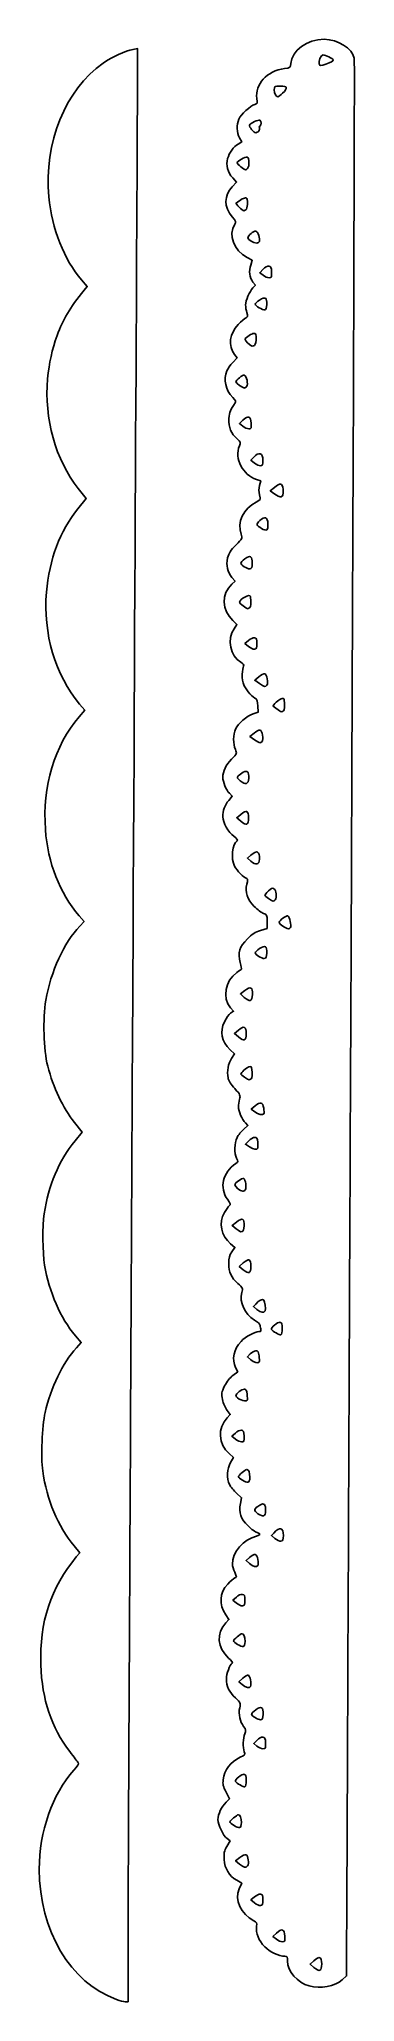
# Model space of a CAD drawing. Header units: centimetres. Extents: x -3.6 to 3.4, y -21.8 to 21.5.
import ezdxf

# ---------------------------------------------------------------- set-up
doc = ezdxf.new("R2010")
doc.units = ezdxf.units.CM
doc.header["$MEASUREMENT"] = 0
doc.layers.add('Layer 1', color=7, linetype='Continuous')

msp = doc.modelspace()

# ---------------------------------------------------------------- linework, layer by layer
at = {"layer": 'Layer 1'}
for points, knots in [([(-1.88482, -21.74497), (-2.90704, -21.37527), (-3.59091, -20.22345), (-3.59112, -18.87107), (-3.59112, -18.87107), (-3.59125, -18.04057), (-3.30233, -17.21105), (-2.82993, -16.68563), (-2.82993, -16.68563), (-2.74548, -16.5917), (-2.71612, -16.5407), (-2.73329, -16.51777), (-2.73329, -16.51777), (-2.74685, -16.49966), (-2.82971, -16.39028), (-2.91742, -16.2747), (-2.91742, -16.2747), (-3.32785, -15.73389), (-3.52971, -15.12954), (-3.55698, -14.35993), (-3.55698, -14.35993), (-3.59014, -13.42394), (-3.33647, -12.65219), (-2.77409, -11.9781), (-2.77409, -11.9781), (-2.77409, -11.9781), (-2.69636, -11.88492), (-2.69636, -11.88492), (-2.69636, -11.88492), (-2.69636, -11.88492), (-2.82054, -11.73429), (-2.82054, -11.73429), (-2.82054, -11.73429), (-3.18307, -11.29459), (-3.421, -10.72597), (-3.51372, -10.07775), (-3.51372, -10.07775), (-3.55766, -9.77048), (-3.53119, -9.09704), (-3.46311, -8.79045), (-3.46311, -8.79045), (-3.34224, -8.2461), (-3.07381, -7.69308), (-2.77101, -7.36458), (-2.77101, -7.36458), (-2.77101, -7.36458), (-2.664, -7.24849), (-2.664, -7.24849), (-2.664, -7.24849), (-2.664, -7.24849), (-2.79477, -7.09525), (-2.79477, -7.09525), (-2.79477, -7.09525), (-3.12527, -6.70794), (-3.37593, -6.1317), (-3.47299, -5.53607), (-3.47299, -5.53607), (-3.51863, -5.25604), (-3.524, -4.67355), (-3.48344, -4.40343), (-3.48344, -4.40343), (-3.38981, -3.77993), (-3.16001, -3.23791), (-2.80032, -2.79218), (-2.80032, -2.79218), (-2.80032, -2.79218), (-2.64692, -2.6021), (-2.64692, -2.6021), (-2.64692, -2.6021), (-2.64692, -2.6021), (-2.81566, -2.38898), (-2.81566, -2.38898), (-2.81566, -2.38898), (-3.0724, -2.06471), (-3.28151, -1.62216), (-3.40393, -1.14399), (-3.40393, -1.14399), (-3.49777, -0.77746), (-3.51674, -0.1102), (-3.44534, 0.31262), (-3.44534, 0.31262), (-3.34017, 0.93543), (-3.04328, 1.58311), (-2.69737, 1.94435), (-2.69737, 1.94435), (-2.69737, 1.94435), (-2.60301, 2.04289), (-2.60301, 2.04289), (-2.60301, 2.04289), (-2.60301, 2.04289), (-2.70916, 2.16924), (-2.70916, 2.16924), (-2.70916, 2.16924), (-3.14982, 2.69374), (-3.40034, 3.33364), (-3.45538, 4.0753), (-3.45538, 4.0753), (-3.52634, 5.03144), (-3.25863, 5.9265), (-2.71051, 6.56571), (-2.71051, 6.56571), (-2.71051, 6.56571), (-2.58822, 6.70833), (-2.58822, 6.70833), (-2.58822, 6.70833), (-2.58822, 6.70833), (-2.70189, 6.84353), (-2.70189, 6.84353), (-2.70189, 6.84353), (-3.23528, 7.4779), (-3.51129, 8.4109), (-3.43219, 9.31221), (-3.43219, 9.31221), (-3.36782, 10.04576), (-3.13663, 10.66272), (-2.74304, 11.15134), (-2.74304, 11.15134), (-2.74304, 11.15134), (-2.5575, 11.38166), (-2.5575, 11.38166), (-2.5575, 11.38166), (-2.5575, 11.38166), (-2.73126, 11.60113), (-2.73126, 11.60113), (-2.73126, 11.60113), (-3.23122, 12.23261), (-3.48744, 13.15147), (-3.40682, 14.02384), (-3.40682, 14.02384), (-3.37371, 14.38205), (-3.31124, 14.66682), (-3.19722, 14.97925), (-3.19722, 14.97925), (-3.06506, 15.34137), (-2.9216, 15.58167), (-2.60022, 15.9792), (-2.60022, 15.9792), (-2.60022, 15.9792), (-2.5323, 16.06322), (-2.5323, 16.06322), (-2.5323, 16.06322), (-2.5323, 16.06322), (-2.65835, 16.20733), (-2.65835, 16.20733), (-2.65835, 16.20733), (-3.04095, 16.64473), (-3.3137, 17.33588), (-3.38064, 18.03762), (-3.38064, 18.03762), (-3.4942, 19.22818), (-3.01729, 20.40194), (-2.18092, 20.99032), (-2.18092, 20.99032), (-1.9921, 21.12316), (-1.68945, 21.26216), (-1.52102, 21.29339), (-1.52102, 21.29339), (-1.52102, 21.29339), (-1.4218, 21.3118), (-1.4218, 21.3118), (-1.4218, 21.3118), (-1.4218, 21.3118), (-1.42198, 20.99797), (-1.42198, 20.99797), (-1.42198, 20.99797), (-1.42208, 20.82536), (-1.46962, 11.69492), (-1.52762, 0.70809), (-1.52762, 0.70809), (-1.58562, -10.27873), (-1.63316, -19.83647), (-1.63327, -20.53133), (-1.63327, -20.53133), (-1.63327, -20.53133), (-1.63347, -21.79472), (-1.63347, -21.79472), (-1.63347, -21.79472), (-1.63347, -21.79472), (-1.693, -21.79376), (-1.693, -21.79376), (-1.693, -21.79376), (-1.72574, -21.79324), (-1.81206, -21.77128), (-1.88482, -21.74497)], [0, 0, 0, 0, 0.0212766, 0.0212766, 0.0212766, 0.0212766, 0.04255319, 0.04255319, 0.04255319, 0.04255319, 0.06382979, 0.06382979, 0.06382979, 0.06382979, 0.08510638, 0.08510638, 0.08510638, 0.08510638, 0.10638298, 0.10638298, 0.10638298, 0.10638298, 0.12765957, 0.12765957, 0.12765957, 0.12765957, 0.14893617, 0.14893617, 0.14893617, 0.14893617, 0.17021277, 0.17021277, 0.17021277, 0.17021277, 0.19148936, 0.19148936, 0.19148936, 0.19148936, 0.21276596, 0.21276596, 0.21276596, 0.21276596, 0.23404255, 0.23404255, 0.23404255, 0.23404255, 0.25531915, 0.25531915, 0.25531915, 0.25531915, 0.27659574, 0.27659574, 0.27659574, 0.27659574, 0.29787234, 0.29787234, 0.29787234, 0.29787234, 0.31914894, 0.31914894, 0.31914894, 0.31914894, 0.34042553, 0.34042553, 0.34042553, 0.34042553, 0.36170213, 0.36170213, 0.36170213, 0.36170213, 0.38297872, 0.38297872, 0.38297872, 0.38297872, 0.40425532, 0.40425532, 0.40425532, 0.40425532, 0.42553191, 0.42553191, 0.42553191, 0.42553191, 0.44680851, 0.44680851, 0.44680851, 0.44680851, 0.46808511, 0.46808511, 0.46808511, 0.46808511, 0.4893617, 0.4893617, 0.4893617, 0.4893617, 0.5106383, 0.5106383, 0.5106383, 0.5106383, 0.53191489, 0.53191489, 0.53191489, 0.53191489, 0.55319149, 0.55319149, 0.55319149, 0.55319149, 0.57446809, 0.57446809, 0.57446809, 0.57446809, 0.59574468, 0.59574468, 0.59574468, 0.59574468, 0.61702128, 0.61702128, 0.61702128, 0.61702128, 0.63829787, 0.63829787, 0.63829787, 0.63829787, 0.65957447, 0.65957447, 0.65957447, 0.65957447, 0.68085106, 0.68085106, 0.68085106, 0.68085106, 0.70212766, 0.70212766, 0.70212766, 0.70212766, 0.72340426, 0.72340426, 0.72340426, 0.72340426, 0.74468085, 0.74468085, 0.74468085, 0.74468085, 0.76595745, 0.76595745, 0.76595745, 0.76595745, 0.78723404, 0.78723404, 0.78723404, 0.78723404, 0.80851064, 0.80851064, 0.80851064, 0.80851064, 0.82978723, 0.82978723, 0.82978723, 0.82978723, 0.85106383, 0.85106383, 0.85106383, 0.85106383, 0.87234043, 0.87234043, 0.87234043, 0.87234043, 0.89361702, 0.89361702, 0.89361702, 0.89361702, 0.91489362, 0.91489362, 0.91489362, 0.91489362, 0.93617021, 0.93617021, 0.93617021, 0.93617021, 0.95744681, 0.95744681, 0.95744681, 0.95744681, 1, 1, 1, 1]), ([(2.3649, -21.44672), (2.09919, -21.3703), (1.88549, -21.1249), (1.88549, -20.89619), (1.88549, -20.89619), (1.88549, -20.802), (1.87819, -20.7893), (1.82406, -20.7893), (1.82406, -20.7893), (1.6913, -20.7893), (1.50221, -20.69959), (1.38236, -20.57974), (1.38236, -20.57974), (1.25087, -20.44825), (1.1818, -20.27373), (1.2033, -20.12729), (1.2033, -20.12729), (1.21335, -20.05884), (1.20349, -20.0392), (1.14348, -20.00817), (1.14348, -20.00817), (0.85265, -19.85778), (0.71227, -19.54796), (0.82228, -19.29927), (0.82228, -19.29927), (0.82228, -19.29927), (0.87594, -19.17795), (0.87594, -19.17795), (0.87594, -19.17795), (0.87594, -19.17795), (0.7637, -19.11217), (0.7637, -19.11217), (0.7637, -19.11217), (0.59223, -19.01168), (0.50082, -18.86101), (0.48786, -18.65748), (0.48786, -18.65748), (0.47856, -18.51142), (0.48654, -18.47315), (0.54821, -18.36792), (0.54821, -18.36792), (0.54821, -18.36792), (0.61927, -18.24666), (0.61927, -18.24666), (0.61927, -18.24666), (0.61927, -18.24666), (0.55355, -18.19497), (0.55355, -18.19497), (0.55355, -18.19497), (0.46386, -18.12442), (0.35078, -17.88909), (0.35149, -17.77447), (0.35149, -17.77447), (0.35223, -17.6541), (0.42798, -17.49021), (0.52866, -17.39117), (0.52866, -17.39117), (0.52866, -17.39117), (0.60756, -17.31355), (0.60756, -17.31355), (0.60756, -17.31355), (0.60756, -17.31355), (0.52962, -17.16627), (0.52962, -17.16627), (0.52962, -17.16627), (0.46475, -17.04369), (0.45408, -16.99815), (0.46602, -16.89474), (0.46602, -16.89474), (0.49129, -16.67584), (0.62371, -16.50185), (0.84372, -16.39843), (0.84372, -16.39843), (0.95011, -16.34842), (0.95641, -16.33976), (0.93239, -16.27658), (0.93239, -16.27658), (0.89652, -16.18222), (0.90213, -15.9764), (0.94316, -15.88128), (0.94316, -15.88128), (0.97395, -15.80993), (0.9713, -15.79383), (0.91701, -15.722), (0.91701, -15.722), (0.83553, -15.6142), (0.80021, -15.44546), (0.83071, -15.3097), (0.83071, -15.3097), (0.85458, -15.20346), (0.85257, -15.19878), (0.73635, -15.09055), (0.73635, -15.09055), (0.59835, -14.96204), (0.53588, -14.83097), (0.5367, -14.67166), (0.5367, -14.67166), (0.53728, -14.55818), (0.61164, -14.35532), (0.66467, -14.32255), (0.66467, -14.32255), (0.68142, -14.3122), (0.64947, -14.26586), (0.58613, -14.20864), (0.58613, -14.20864), (0.33344, -13.98034), (0.30872, -13.6575), (0.52653, -13.43009), (0.52653, -13.43009), (0.52653, -13.43009), (0.59352, -13.36016), (0.59352, -13.36016), (0.59352, -13.36016), (0.59352, -13.36016), (0.52268, -13.25311), (0.52268, -13.25311), (0.52268, -13.25311), (0.36897, -13.02084), (0.38442, -12.78267), (0.5666, -12.57569), (0.5666, -12.57569), (0.62363, -12.5109), (0.69286, -12.45073), (0.72043, -12.44198), (0.72043, -12.44198), (0.76962, -12.42637), (0.76961, -12.42394), (0.72007, -12.31482), (0.72007, -12.31482), (0.6923, -12.25363), (0.66937, -12.17381), (0.66914, -12.13743), (0.66914, -12.13743), (0.66742, -11.87498), (0.91539, -11.58832), (1.20419, -11.51891), (1.20419, -11.51891), (1.29423, -11.49727), (1.29805, -11.46054), (1.21248, -11.43907), (1.21248, -11.43907), (1.17702, -11.43017), (1.08863, -11.36505), (1.01605, -11.29435), (1.01605, -11.29435), (0.8543, -11.1368), (0.80721, -10.9996), (0.84696, -10.8017), (0.84696, -10.8017), (0.84696, -10.8017), (0.87344, -10.66983), (0.87344, -10.66983), (0.87344, -10.66983), (0.87344, -10.66983), (0.76104, -10.57088), (0.76104, -10.57088), (0.76104, -10.57088), (0.69922, -10.51647), (0.62927, -10.43113), (0.60561, -10.38126), (0.60561, -10.38126), (0.5403, -10.24364), (0.55024, -10.03022), (0.62832, -9.89364), (0.62832, -9.89364), (0.62832, -9.89364), (0.69343, -9.77976), (0.69343, -9.77976), (0.69343, -9.77976), (0.69343, -9.77976), (0.59739, -9.69543), (0.59739, -9.69543), (0.59739, -9.69543), (0.35678, -9.48418), (0.3383, -9.13709), (0.55531, -8.90499), (0.55531, -8.90499), (0.55531, -8.90499), (0.62138, -8.83432), (0.62138, -8.83432), (0.62138, -8.83432), (0.62138, -8.83432), (0.55155, -8.74278), (0.55155, -8.74278), (0.55155, -8.74278), (0.51315, -8.69243), (0.46799, -8.58573), (0.45119, -8.50567), (0.45119, -8.50567), (0.42217, -8.36729), (0.42449, -8.35243), (0.49823, -8.20486), (0.49823, -8.20486), (0.54598, -8.1093), (0.61649, -8.0191), (0.68164, -7.97024), (0.68164, -7.97024), (0.68164, -7.97024), (0.78747, -7.89086), (0.78747, -7.89086), (0.78747, -7.89086), (0.78747, -7.89086), (0.74121, -7.79826), (0.74121, -7.79826), (0.74121, -7.79826), (0.65142, -7.61853), (0.699, -7.39011), (0.86157, -7.22043), (0.86157, -7.22043), (0.95737, -7.12044), (1.16737, -7.00451), (1.2527, -7.00451), (1.2527, -7.00451), (1.29877, -7.00451), (1.30655, -6.9932), (1.29362, -6.94498), (1.29362, -6.94498), (1.28485, -6.91224), (1.27751, -6.87229), (1.27731, -6.85621), (1.27731, -6.85621), (1.27711, -6.84013), (1.22259, -6.79262), (1.15616, -6.75063), (1.15616, -6.75063), (0.93606, -6.6115), (0.8185, -6.3554), (0.87717, -6.1429), (0.87717, -6.1429), (0.90387, -6.04621), (0.90167, -6.04117), (0.78983, -5.94272), (0.78983, -5.94272), (0.64056, -5.81133), (0.58903, -5.69842), (0.58903, -5.50269), (0.58903, -5.50269), (0.58903, -5.37712), (0.60283, -5.32468), (0.65683, -5.24512), (0.65683, -5.24512), (0.65683, -5.24512), (0.72463, -5.14521), (0.72463, -5.14521), (0.72463, -5.14521), (0.72463, -5.14521), (0.6296, -5.06688), (0.6296, -5.06688), (0.6296, -5.06688), (0.42033, -4.89438), (0.36186, -4.59915), (0.49274, -4.37582), (0.49274, -4.37582), (0.52947, -4.31314), (0.57727, -4.24713), (0.59895, -4.22913), (0.59895, -4.22913), (0.63321, -4.2007), (0.62796, -4.18162), (0.55888, -4.08362), (0.55888, -4.08362), (0.37827, -3.82739), (0.45613, -3.4918), (0.74159, -3.29617), (0.74159, -3.29617), (0.79816, -3.2574), (0.79929, -3.25077), (0.76159, -3.1785), (0.76159, -3.1785), (0.70491, -3.06982), (0.71041, -2.84338), (0.77268, -2.72132), (0.77268, -2.72132), (0.80093, -2.66595), (0.86661, -2.58327), (0.91863, -2.53759), (0.91863, -2.53759), (0.91863, -2.53759), (1.01323, -2.45454), (1.01323, -2.45454), (1.01323, -2.45454), (1.01323, -2.45454), (0.95754, -2.39885), (0.95754, -2.39885), (0.95754, -2.39885), (0.88234, -2.32365), (0.80199, -2.14088), (0.80128, -2.0434), (0.80128, -2.0434), (0.80096, -1.99965), (0.81226, -1.92354), (0.82638, -1.87428), (0.82638, -1.87428), (0.85069, -1.78955), (0.84503, -1.77702), (0.72156, -1.64192), (0.72156, -1.64192), (0.63897, -1.55155), (0.58462, -1.46488), (0.57355, -1.40589), (0.57355, -1.40589), (0.54608, -1.25947), (0.57665, -1.08593), (0.64922, -0.97627), (0.64922, -0.97627), (0.64922, -0.97627), (0.71579, -0.87567), (0.71579, -0.87567), (0.71579, -0.87567), (0.71579, -0.87567), (0.62344, -0.78538), (0.62344, -0.78538), (0.62344, -0.78538), (0.42711, -0.59342), (0.38515, -0.3901), (0.49536, -0.16484), (0.49536, -0.16484), (0.535, -0.08383), (0.59604, 0.0012), (0.63101, 0.02411), (0.63101, 0.02411), (0.63101, 0.02411), (0.6946, 0.06577), (0.6946, 0.06577), (0.6946, 0.06577), (0.6946, 0.06577), (0.62928, 0.1434), (0.62928, 0.1434), (0.62928, 0.1434), (0.44166, 0.36637), (0.50506, 0.7257), (0.76631, 0.92016), (0.76631, 0.92016), (0.82161, 0.96132), (0.86884, 0.99594), (0.87129, 0.9971), (0.87129, 0.9971), (0.87373, 0.99826), (0.8591, 1.06335), (0.83876, 1.14175), (0.83876, 1.14175), (0.78377, 1.35375), (0.82591, 1.49082), (0.99942, 1.66433), (0.99942, 1.66433), (1.10042, 1.76533), (1.17448, 1.81281), (1.28568, 1.84787), (1.28568, 1.84787), (1.28568, 1.84787), (1.4357, 1.89515), (1.4357, 1.89515), (1.4357, 1.89515), (1.4357, 1.89515), (1.4357, 2.04648), (1.4357, 2.04648), (1.4357, 2.04648), (1.4357, 2.19076), (1.43201, 2.1991), (1.3565, 2.22542), (1.3565, 2.22542), (1.31294, 2.24061), (1.21977, 2.31056), (1.14946, 2.38088), (1.14946, 2.38088), (0.99347, 2.53687), (0.94076, 2.69679), (0.98779, 2.87143), (0.98779, 2.87143), (1.01047, 2.95569), (1.01003, 2.98429), (0.98591, 2.99233), (0.98591, 2.99233), (0.91829, 3.01487), (0.76857, 3.16871), (0.71823, 3.26738), (0.71823, 3.26738), (0.63228, 3.43586), (0.66419, 3.76216), (0.77322, 3.82955), (0.77322, 3.82955), (0.79317, 3.84188), (0.76679, 3.87601), (0.69848, 3.92625), (0.69848, 3.92625), (0.57951, 4.01374), (0.45674, 4.23306), (0.45674, 4.3581), (0.45674, 4.3581), (0.45674, 4.48649), (0.50251, 4.61283), (0.58722, 4.71823), (0.58722, 4.71823), (0.58722, 4.71823), (0.6656, 4.81577), (0.6656, 4.81577), (0.6656, 4.81577), (0.6656, 4.81577), (0.60221, 4.87533), (0.60221, 4.87533), (0.60221, 4.87533), (0.53807, 4.93559), (0.45674, 5.13247), (0.45674, 5.2275), (0.45674, 5.2275), (0.45674, 5.3532), (0.52893, 5.50399), (0.64848, 5.62802), (0.64848, 5.62802), (0.77498, 5.75927), (0.77504, 5.75942), (0.73497, 5.84387), (0.73497, 5.84387), (0.68236, 5.95473), (0.68383, 6.18018), (0.7379, 6.29411), (0.7379, 6.29411), (0.79542, 6.41534), (0.99035, 6.58326), (1.12678, 6.6291), (1.12678, 6.6291), (1.12678, 6.6291), (1.23726, 6.66623), (1.23726, 6.66623), (1.23726, 6.66623), (1.23726, 6.66623), (1.22791, 6.80924), (1.22791, 6.80924), (1.22791, 6.80924), (1.22276, 6.8879), (1.20672, 6.95661), (1.19227, 6.96193), (1.19227, 6.96193), (1.12232, 6.98768), (0.98343, 7.13912), (0.93165, 7.24608), (0.93165, 7.24608), (0.88696, 7.33838), (0.87673, 7.39686), (0.88671, 7.50289), (0.88671, 7.50289), (0.89381, 7.5784), (0.90737, 7.65831), (0.91683, 7.68047), (0.91683, 7.68047), (0.92849, 7.70776), (0.90795, 7.73617), (0.85316, 7.76853), (0.85316, 7.76853), (0.62077, 7.9058), (0.54755, 8.27421), (0.70619, 8.50798), (0.70619, 8.50798), (0.70619, 8.50798), (0.76903, 8.60058), (0.76903, 8.60058), (0.76903, 8.60058), (0.76903, 8.60058), (0.6758, 8.68923), (0.6758, 8.68923), (0.6758, 8.68923), (0.43061, 8.92239), (0.42341, 9.2704), (0.65926, 9.4891), (0.65926, 9.4891), (0.65926, 9.4891), (0.72953, 9.55425), (0.72953, 9.55425), (0.72953, 9.55425), (0.72953, 9.55425), (0.65997, 9.6369), (0.65997, 9.6369), (0.65997, 9.6369), (0.55731, 9.75891), (0.5252, 9.90531), (0.56484, 10.07055), (0.56484, 10.07055), (0.59071, 10.17842), (0.62737, 10.23591), (0.74531, 10.35356), (0.74531, 10.35356), (0.89147, 10.49938), (0.89291, 10.50234), (0.86172, 10.59205), (0.86172, 10.59205), (0.76893, 10.85896), (0.90967, 11.15778), (1.19727, 11.3045), (1.19727, 11.3045), (1.29666, 11.35521), (1.29668, 11.35524), (1.26812, 11.46223), (1.26812, 11.46223), (1.24811, 11.53719), (1.24779, 11.60009), (1.26704, 11.67221), (1.26704, 11.67221), (1.26704, 11.67221), (1.29453, 11.77519), (1.29453, 11.77519), (1.29453, 11.77519), (1.29453, 11.77519), (1.19975, 11.80376), (1.19975, 11.80376), (1.19975, 11.80376), (0.89807, 11.89469), (0.71006, 12.2655), (0.82497, 12.54293), (0.82497, 12.54293), (0.85777, 12.6221), (0.85541, 12.62948), (0.77598, 12.69631), (0.77598, 12.69631), (0.63954, 12.81112), (0.58171, 12.95329), (0.59385, 13.14403), (0.59385, 13.14403), (0.60355, 13.29635), (0.61833, 13.33291), (0.73391, 13.49037), (0.73391, 13.49037), (0.75254, 13.51576), (0.73634, 13.5497), (0.67572, 13.61234), (0.67572, 13.61234), (0.51972, 13.77352), (0.46718, 14.00929), (0.54551, 14.19674), (0.54551, 14.19674), (0.56522, 14.24393), (0.62427, 14.32804), (0.67671, 14.38365), (0.67671, 14.38365), (0.67671, 14.38365), (0.77206, 14.48475), (0.77206, 14.48475), (0.77206, 14.48475), (0.77206, 14.48475), (0.71837, 14.55737), (0.71837, 14.55737), (0.71837, 14.55737), (0.57211, 14.75519), (0.6044, 15.02314), (0.79837, 15.22124), (0.79837, 15.22124), (0.86513, 15.28943), (0.9423, 15.35728), (0.96985, 15.37202), (0.96985, 15.37202), (1.01378, 15.39552), (1.01622, 15.40948), (0.98969, 15.48558), (0.98969, 15.48558), (0.97306, 15.5333), (0.95971, 15.60926), (0.96003, 15.65439), (0.96003, 15.65439), (0.96072, 15.75185), (1.04662, 15.95117), (1.12299, 16.03252), (1.12299, 16.03252), (1.12299, 16.03252), (1.17741, 16.0905), (1.17741, 16.0905), (1.17741, 16.0905), (1.17741, 16.0905), (1.12354, 16.15898), (1.12354, 16.15898), (1.12354, 16.15898), (1.0486, 16.25425), (1.02803, 16.40548), (1.07246, 16.53446), (1.07246, 16.53446), (1.07246, 16.53446), (1.10914, 16.64091), (1.10914, 16.64091), (1.10914, 16.64091), (1.10914, 16.64091), (0.99262, 16.70272), (0.99262, 16.70272), (0.99262, 16.70272), (0.69644, 16.85984), (0.57234, 17.1946), (0.72164, 17.43366), (0.72164, 17.43366), (0.75339, 17.4845), (0.74753, 17.50101), (0.66258, 17.60026), (0.66258, 17.60026), (0.48015, 17.81339), (0.48153, 18.06994), (0.66616, 18.26403), (0.66616, 18.26403), (0.66616, 18.26403), (0.76197, 18.36475), (0.76197, 18.36475), (0.76197, 18.36475), (0.76197, 18.36475), (0.67709, 18.45737), (0.67709, 18.45737), (0.67709, 18.45737), (0.56389, 18.58089), (0.52069, 18.74188), (0.56263, 18.88392), (0.56263, 18.88392), (0.60143, 19.01534), (0.69691, 19.14537), (0.79879, 19.20555), (0.79879, 19.20555), (0.79879, 19.20555), (0.87551, 19.25087), (0.87551, 19.25087), (0.87551, 19.25087), (0.87551, 19.25087), (0.82487, 19.34534), (0.82487, 19.34534), (0.82487, 19.34534), (0.76558, 19.45597), (0.75932, 19.63147), (0.81031, 19.75351), (0.81031, 19.75351), (0.85219, 19.85375), (1.07174, 20.05634), (1.16344, 20.07935), (1.16344, 20.07935), (1.22081, 20.09375), (1.22486, 20.10489), (1.20966, 20.20631), (1.20966, 20.20631), (1.16165, 20.52645), (1.4305, 20.81843), (1.82112, 20.87036), (1.82112, 20.87036), (1.94785, 20.88721), (1.95183, 20.89042), (1.95851, 20.98122), (1.95851, 20.98122), (1.97982, 21.27125), (2.31837, 21.51757), (2.69568, 21.51757), (2.69568, 21.51757), (2.99217, 21.51757), (3.31659, 21.31227), (3.3579, 21.0985), (3.3579, 21.0985), (3.3682, 21.04522), (3.33779, 12.42318), (3.29033, 1.93841), (3.29033, 1.93841), (3.24287, -8.54637), (3.20042, -18.04698), (3.196, -19.17407), (3.196, -19.17407), (3.196, -19.17407), (3.18796, -21.22331), (3.18796, -21.22331), (3.18796, -21.22331), (3.18796, -21.22331), (3.09458, -21.30889), (3.09458, -21.30889), (3.09458, -21.30889), (2.93689, -21.4534), (2.60567, -21.51597), (2.3649, -21.44672)], [0, 0, 0, 0, 0.00598802, 0.00598802, 0.00598802, 0.00598802, 0.01197605, 0.01197605, 0.01197605, 0.01197605, 0.01796407, 0.01796407, 0.01796407, 0.01796407, 0.0239521, 0.0239521, 0.0239521, 0.0239521, 0.02994012, 0.02994012, 0.02994012, 0.02994012, 0.03592814, 0.03592814, 0.03592814, 0.03592814, 0.04191617, 0.04191617, 0.04191617, 0.04191617, 0.04790419, 0.04790419, 0.04790419, 0.04790419, 0.05389222, 0.05389222, 0.05389222, 0.05389222, 0.05988024, 0.05988024, 0.05988024, 0.05988024, 0.06586826, 0.06586826, 0.06586826, 0.06586826, 0.07185629, 0.07185629, 0.07185629, 0.07185629, 0.07784431, 0.07784431, 0.07784431, 0.07784431, 0.08383234, 0.08383234, 0.08383234, 0.08383234, 0.08982036, 0.08982036, 0.08982036, 0.08982036, 0.09580838, 0.09580838, 0.09580838, 0.09580838, 0.10179641, 0.10179641, 0.10179641, 0.10179641, 0.10778443, 0.10778443, 0.10778443, 0.10778443, 0.11377246, 0.11377246, 0.11377246, 0.11377246, 0.11976048, 0.11976048, 0.11976048, 0.11976048, 0.1257485, 0.1257485, 0.1257485, 0.1257485, 0.13173653, 0.13173653, 0.13173653, 0.13173653, 0.13772455, 0.13772455, 0.13772455, 0.13772455, 0.14371257, 0.14371257, 0.14371257, 0.14371257, 0.1497006, 0.1497006, 0.1497006, 0.1497006, 0.15568862, 0.15568862, 0.15568862, 0.15568862, 0.16167665, 0.16167665, 0.16167665, 0.16167665, 0.16766467, 0.16766467, 0.16766467, 0.16766467, 0.17365269, 0.17365269, 0.17365269, 0.17365269, 0.17964072, 0.17964072, 0.17964072, 0.17964072, 0.18562874, 0.18562874, 0.18562874, 0.18562874, 0.19161677, 0.19161677, 0.19161677, 0.19161677, 0.19760479, 0.19760479, 0.19760479, 0.19760479, 0.20359281, 0.20359281, 0.20359281, 0.20359281, 0.20958084, 0.20958084, 0.20958084, 0.20958084, 0.21556886, 0.21556886, 0.21556886, 0.21556886, 0.22155689, 0.22155689, 0.22155689, 0.22155689, 0.22754491, 0.22754491, 0.22754491, 0.22754491, 0.23353293, 0.23353293, 0.23353293, 0.23353293, 0.23952096, 0.23952096, 0.23952096, 0.23952096, 0.24550898, 0.24550898, 0.24550898, 0.24550898, 0.25149701, 0.25149701, 0.25149701, 0.25149701, 0.25748503, 0.25748503, 0.25748503, 0.25748503, 0.26347305, 0.26347305, 0.26347305, 0.26347305, 0.26946108, 0.26946108, 0.26946108, 0.26946108, 0.2754491, 0.2754491, 0.2754491, 0.2754491, 0.28143713, 0.28143713, 0.28143713, 0.28143713, 0.28742515, 0.28742515, 0.28742515, 0.28742515, 0.29341317, 0.29341317, 0.29341317, 0.29341317, 0.2994012, 0.2994012, 0.2994012, 0.2994012, 0.30538922, 0.30538922, 0.30538922, 0.30538922, 0.31137725, 0.31137725, 0.31137725, 0.31137725, 0.31736527, 0.31736527, 0.31736527, 0.31736527, 0.32335329, 0.32335329, 0.32335329, 0.32335329, 0.32934132, 0.32934132, 0.32934132, 0.32934132, 0.33532934, 0.33532934, 0.33532934, 0.33532934, 0.34131737, 0.34131737, 0.34131737, 0.34131737, 0.34730539, 0.34730539, 0.34730539, 0.34730539, 0.35329341, 0.35329341, 0.35329341, 0.35329341, 0.35928144, 0.35928144, 0.35928144, 0.35928144, 0.36526946, 0.36526946, 0.36526946, 0.36526946, 0.37125749, 0.37125749, 0.37125749, 0.37125749, 0.37724551, 0.37724551, 0.37724551, 0.37724551, 0.38323353, 0.38323353, 0.38323353, 0.38323353, 0.38922156, 0.38922156, 0.38922156, 0.38922156, 0.39520958, 0.39520958, 0.39520958, 0.39520958, 0.4011976, 0.4011976, 0.4011976, 0.4011976, 0.40718563, 0.40718563, 0.40718563, 0.40718563, 0.41317365, 0.41317365, 0.41317365, 0.41317365, 0.41916168, 0.41916168, 0.41916168, 0.41916168, 0.4251497, 0.4251497, 0.4251497, 0.4251497, 0.43113772, 0.43113772, 0.43113772, 0.43113772, 0.43712575, 0.43712575, 0.43712575, 0.43712575, 0.44311377, 0.44311377, 0.44311377, 0.44311377, 0.4491018, 0.4491018, 0.4491018, 0.4491018, 0.45508982, 0.45508982, 0.45508982, 0.45508982, 0.46107784, 0.46107784, 0.46107784, 0.46107784, 0.46706587, 0.46706587, 0.46706587, 0.46706587, 0.47305389, 0.47305389, 0.47305389, 0.47305389, 0.47904192, 0.47904192, 0.47904192, 0.47904192, 0.48502994, 0.48502994, 0.48502994, 0.48502994, 0.49101796, 0.49101796, 0.49101796, 0.49101796, 0.49700599, 0.49700599, 0.49700599, 0.49700599, 0.50299401, 0.50299401, 0.50299401, 0.50299401, 0.50898204, 0.50898204, 0.50898204, 0.50898204, 0.51497006, 0.51497006, 0.51497006, 0.51497006, 0.52095808, 0.52095808, 0.52095808, 0.52095808, 0.52694611, 0.52694611, 0.52694611, 0.52694611, 0.53293413, 0.53293413, 0.53293413, 0.53293413, 0.53892216, 0.53892216, 0.53892216, 0.53892216, 0.54491018, 0.54491018, 0.54491018, 0.54491018, 0.5508982, 0.5508982, 0.5508982, 0.5508982, 0.55688623, 0.55688623, 0.55688623, 0.55688623, 0.56287425, 0.56287425, 0.56287425, 0.56287425, 0.56886228, 0.56886228, 0.56886228, 0.56886228, 0.5748503, 0.5748503, 0.5748503, 0.5748503, 0.58083832, 0.58083832, 0.58083832, 0.58083832, 0.58682635, 0.58682635, 0.58682635, 0.58682635, 0.59281437, 0.59281437, 0.59281437, 0.59281437, 0.5988024, 0.5988024, 0.5988024, 0.5988024, 0.60479042, 0.60479042, 0.60479042, 0.60479042, 0.61077844, 0.61077844, 0.61077844, 0.61077844, 0.61676647, 0.61676647, 0.61676647, 0.61676647, 0.62275449, 0.62275449, 0.62275449, 0.62275449, 0.62874251, 0.62874251, 0.62874251, 0.62874251, 0.63473054, 0.63473054, 0.63473054, 0.63473054, 0.64071856, 0.64071856, 0.64071856, 0.64071856, 0.64670659, 0.64670659, 0.64670659, 0.64670659, 0.65269461, 0.65269461, 0.65269461, 0.65269461, 0.65868263, 0.65868263, 0.65868263, 0.65868263, 0.66467066, 0.66467066, 0.66467066, 0.66467066, 0.67065868, 0.67065868, 0.67065868, 0.67065868, 0.67664671, 0.67664671, 0.67664671, 0.67664671, 0.68263473, 0.68263473, 0.68263473, 0.68263473, 0.68862275, 0.68862275, 0.68862275, 0.68862275, 0.69461078, 0.69461078, 0.69461078, 0.69461078, 0.7005988, 0.7005988, 0.7005988, 0.7005988, 0.70658683, 0.70658683, 0.70658683, 0.70658683, 0.71257485, 0.71257485, 0.71257485, 0.71257485, 0.71856287, 0.71856287, 0.71856287, 0.71856287, 0.7245509, 0.7245509, 0.7245509, 0.7245509, 0.73053892, 0.73053892, 0.73053892, 0.73053892, 0.73652695, 0.73652695, 0.73652695, 0.73652695, 0.74251497, 0.74251497, 0.74251497, 0.74251497, 0.74850299, 0.74850299, 0.74850299, 0.74850299, 0.75449102, 0.75449102, 0.75449102, 0.75449102, 0.76047904, 0.76047904, 0.76047904, 0.76047904, 0.76646707, 0.76646707, 0.76646707, 0.76646707, 0.77245509, 0.77245509, 0.77245509, 0.77245509, 0.77844311, 0.77844311, 0.77844311, 0.77844311, 0.78443114, 0.78443114, 0.78443114, 0.78443114, 0.79041916, 0.79041916, 0.79041916, 0.79041916, 0.79640719, 0.79640719, 0.79640719, 0.79640719, 0.80239521, 0.80239521, 0.80239521, 0.80239521, 0.80838323, 0.80838323, 0.80838323, 0.80838323, 0.81437126, 0.81437126, 0.81437126, 0.81437126, 0.82035928, 0.82035928, 0.82035928, 0.82035928, 0.82634731, 0.82634731, 0.82634731, 0.82634731, 0.83233533, 0.83233533, 0.83233533, 0.83233533, 0.83832335, 0.83832335, 0.83832335, 0.83832335, 0.84431138, 0.84431138, 0.84431138, 0.84431138, 0.8502994, 0.8502994, 0.8502994, 0.8502994, 0.85628743, 0.85628743, 0.85628743, 0.85628743, 0.86227545, 0.86227545, 0.86227545, 0.86227545, 0.86826347, 0.86826347, 0.86826347, 0.86826347, 0.8742515, 0.8742515, 0.8742515, 0.8742515, 0.88023952, 0.88023952, 0.88023952, 0.88023952, 0.88622754, 0.88622754, 0.88622754, 0.88622754, 0.89221557, 0.89221557, 0.89221557, 0.89221557, 0.89820359, 0.89820359, 0.89820359, 0.89820359, 0.90419162, 0.90419162, 0.90419162, 0.90419162, 0.91017964, 0.91017964, 0.91017964, 0.91017964, 0.91616766, 0.91616766, 0.91616766, 0.91616766, 0.92215569, 0.92215569, 0.92215569, 0.92215569, 0.92814371, 0.92814371, 0.92814371, 0.92814371, 0.93413174, 0.93413174, 0.93413174, 0.93413174, 0.94011976, 0.94011976, 0.94011976, 0.94011976, 0.94610778, 0.94610778, 0.94610778, 0.94610778, 0.95209581, 0.95209581, 0.95209581, 0.95209581, 0.95808383, 0.95808383, 0.95808383, 0.95808383, 0.96407186, 0.96407186, 0.96407186, 0.96407186, 0.97005988, 0.97005988, 0.97005988, 0.97005988, 0.9760479, 0.9760479, 0.9760479, 0.9760479, 0.98203593, 0.98203593, 0.98203593, 0.98203593, 0.98802395, 0.98802395, 0.98802395, 0.98802395, 1, 1, 1, 1]), ([(2.73216, 20.96918), (2.84276, 21.00846), (2.89091, 21.03735), (2.89091, 21.06444), (2.89091, 21.06444), (2.89091, 21.08877), (2.71792, 21.17361), (2.66832, 21.17361), (2.66832, 21.17361), (2.62402, 21.17361), (2.56195, 21.02996), (2.58279, 20.97565), (2.58279, 20.97565), (2.60131, 20.92738), (2.61305, 20.92687), (2.73216, 20.96918)], [0, 0, 0, 0, 0.2, 0.2, 0.2, 0.2, 0.4, 0.4, 0.4, 0.4, 0.6, 0.6, 0.6, 0.6, 1, 1, 1, 1]), ([(1.77573, 20.32718), (1.89904, 20.44502), (1.88647, 20.4857), (1.72674, 20.4857), (1.72674, 20.4857), (1.59472, 20.4857), (1.59445, 20.48552), (1.59445, 20.39839), (1.59445, 20.39839), (1.59445, 20.31851), (1.63242, 20.24757), (1.67519, 20.24757), (1.67519, 20.24757), (1.68467, 20.24757), (1.72992, 20.2834), (1.77573, 20.32718)], [0, 0, 0, 0, 0.2, 0.2, 0.2, 0.2, 0.4, 0.4, 0.4, 0.4, 0.6, 0.6, 0.6, 0.6, 1, 1, 1, 1]), ([(1.24953, 19.49235), (1.26711, 19.51354), (1.27433, 19.54249), (1.26557, 19.55667), (1.26557, 19.55667), (1.2568, 19.57085), (1.26173, 19.58994), (1.27652, 19.59908), (1.27652, 19.59908), (1.31049, 19.62007), (1.31164, 19.7102), (1.27819, 19.73087), (1.27819, 19.73087), (1.24717, 19.75004), (1.05937, 19.6631), (1.04663, 19.62366), (1.04663, 19.62366), (1.03421, 19.58518), (1.1397, 19.45382), (1.18302, 19.45382), (1.18302, 19.45382), (1.20201, 19.45382), (1.23194, 19.47116), (1.24953, 19.49235)], [0, 0, 0, 0, 0.14285714, 0.14285714, 0.14285714, 0.14285714, 0.28571429, 0.28571429, 0.28571429, 0.28571429, 0.42857143, 0.42857143, 0.42857143, 0.42857143, 0.57142857, 0.57142857, 0.57142857, 0.57142857, 0.71428571, 0.71428571, 0.71428571, 0.71428571, 1, 1, 1, 1]), ([(1.00544, 18.66669), (1.0474, 18.72004), (1.04281, 18.89833), (0.99904, 18.91512), (0.99904, 18.91512), (0.95868, 18.93061), (0.77424, 18.83006), (0.77424, 18.79256), (0.77424, 18.79256), (0.77424, 18.76636), (0.92791, 18.63361), (0.95824, 18.63361), (0.95824, 18.63361), (0.96989, 18.63361), (0.99113, 18.6485), (1.00544, 18.66669)], [0, 0, 0, 0, 0.2, 0.2, 0.2, 0.2, 0.4, 0.4, 0.4, 0.4, 0.6, 0.6, 0.6, 0.6, 1, 1, 1, 1]), ([(0.97706, 17.7671), (1.01656, 17.8301), (1.01396, 17.99966), (0.97326, 18.01528), (0.97326, 18.01528), (0.9426, 18.02705), (0.85063, 17.98006), (0.74971, 17.90107), (0.74971, 17.90107), (0.73038, 17.88594), (0.8881, 17.73403), (0.92315, 17.73403), (0.92315, 17.73403), (0.9414, 17.73403), (0.96566, 17.74891), (0.97706, 17.7671)], [0, 0, 0, 0, 0.2, 0.2, 0.2, 0.2, 0.4, 0.4, 0.4, 0.4, 0.6, 0.6, 0.6, 0.6, 1, 1, 1, 1]), ([(1.26365, 17.05273), (1.28662, 17.11881), (1.23577, 17.27057), (1.18755, 17.27986), (1.18755, 17.27986), (1.13483, 17.29001), (1.01236, 17.18871), (1.01236, 17.13495), (1.01236, 17.13495), (1.01236, 17.0954), (1.1357, 17.02227), (1.20502, 17.02072), (1.20502, 17.02072), (1.23094, 17.02013), (1.25732, 17.03454), (1.26365, 17.05273)], [0, 0, 0, 0, 0.2, 0.2, 0.2, 0.2, 0.4, 0.4, 0.4, 0.4, 0.6, 0.6, 0.6, 0.6, 1, 1, 1, 1]), ([(1.53409, 16.37804), (1.52932, 16.48173), (1.51893, 16.50506), (1.47474, 16.51139), (1.47474, 16.51139), (1.44291, 16.51595), (1.39118, 16.48776), (1.34728, 16.44195), (1.34728, 16.44195), (1.34728, 16.44195), (1.2734, 16.36483), (1.2734, 16.36483), (1.2734, 16.36483), (1.2734, 16.36483), (1.34489, 16.3086), (1.34489, 16.3086), (1.34489, 16.3086), (1.38421, 16.27767), (1.44417, 16.25236), (1.47813, 16.25236), (1.47813, 16.25236), (1.53498, 16.25236), (1.53943, 16.26235), (1.53409, 16.37804)], [0, 0, 0, 0, 0.14285714, 0.14285714, 0.14285714, 0.14285714, 0.28571429, 0.28571429, 0.28571429, 0.28571429, 0.42857143, 0.42857143, 0.42857143, 0.42857143, 0.57142857, 0.57142857, 0.57142857, 0.57142857, 0.71428571, 0.71428571, 0.71428571, 0.71428571, 1, 1, 1, 1]), ([(1.42743, 15.66211), (1.43436, 15.81619), (1.39021, 15.84371), (1.26863, 15.7611), (1.26863, 15.7611), (1.215, 15.72465), (1.17111, 15.68452), (1.17111, 15.67193), (1.17111, 15.67193), (1.17111, 15.63709), (1.33768, 15.5372), (1.38278, 15.54499), (1.38278, 15.54499), (1.40962, 15.54962), (1.42407, 15.58755), (1.42743, 15.66211)], [0, 0, 0, 0, 0.2, 0.2, 0.2, 0.2, 0.4, 0.4, 0.4, 0.4, 0.6, 0.6, 0.6, 0.6, 1, 1, 1, 1]), ([(1.19266, 14.87351), (1.19723, 14.93733), (1.18958, 15.00095), (1.17565, 15.01487), (1.17565, 15.01487), (1.14847, 15.04205), (1.06093, 15.0064), (0.97874, 14.93468), (0.97874, 14.93468), (0.93433, 14.89593), (0.93568, 14.88985), (1.00455, 14.81796), (1.00455, 14.81796), (1.11186, 14.70595), (1.18214, 14.7267), (1.19266, 14.87351)], [0, 0, 0, 0, 0.2, 0.2, 0.2, 0.2, 0.4, 0.4, 0.4, 0.4, 0.6, 0.6, 0.6, 0.6, 1, 1, 1, 1]), ([(0.98298, 13.85436), (1.02365, 13.90336), (0.98338, 14.09322), (0.93015, 14.10348), (0.93015, 14.10348), (0.88773, 14.11164), (0.74778, 13.99721), (0.74778, 13.95435), (0.74778, 13.95435), (0.74778, 13.93035), (0.90172, 13.81957), (0.93636, 13.81864), (0.93636, 13.81864), (0.9455, 13.8184), (0.96648, 13.83447), (0.98298, 13.85436)], [0, 0, 0, 0, 0.2, 0.2, 0.2, 0.2, 0.4, 0.4, 0.4, 0.4, 0.6, 0.6, 0.6, 0.6, 1, 1, 1, 1]), ([(1.0843, 13.04398), (1.07709, 13.20012), (1.01701, 13.2229), (0.9023, 13.113), (0.9023, 13.113), (0.9023, 13.113), (0.82393, 13.03791), (0.82393, 13.03791), (0.82393, 13.03791), (0.82393, 13.03791), (0.8983, 12.9784), (0.8983, 12.9784), (0.8983, 12.9784), (0.93921, 12.94566), (0.9991, 12.91882), (1.03139, 12.91875), (1.03139, 12.91875), (1.0846, 12.91863), (1.08955, 12.93036), (1.0843, 13.04398)], [0, 0, 0, 0, 0.16666667, 0.16666667, 0.16666667, 0.16666667, 0.33333333, 0.33333333, 0.33333333, 0.33333333, 0.5, 0.5, 0.5, 0.5, 0.66666667, 0.66666667, 0.66666667, 0.66666667, 1, 1, 1, 1]), ([(1.34309, 12.21556), (1.34309, 12.3963), (1.25806, 12.42355), (1.13127, 12.28344), (1.13127, 12.28344), (1.13127, 12.28344), (1.07879, 12.22546), (1.07879, 12.22546), (1.07879, 12.22546), (1.07879, 12.22546), (1.15803, 12.16146), (1.15803, 12.16146), (1.15803, 12.16146), (1.20161, 12.12627), (1.26107, 12.10066), (1.29018, 12.10455), (1.29018, 12.10455), (1.33291, 12.11027), (1.34309, 12.13164), (1.34309, 12.21556)], [0, 0, 0, 0, 0.16666667, 0.16666667, 0.16666667, 0.16666667, 0.33333333, 0.33333333, 0.33333333, 0.33333333, 0.5, 0.5, 0.5, 0.5, 0.66666667, 0.66666667, 0.66666667, 0.66666667, 1, 1, 1, 1]), ([(1.77227, 11.44356), (1.78632, 11.46175), (1.79248, 11.52724), (1.78596, 11.58908), (1.78596, 11.58908), (1.77153, 11.72586), (1.72509, 11.73495), (1.59513, 11.62646), (1.59513, 11.62646), (1.59513, 11.62646), (1.50521, 11.55139), (1.50521, 11.55139), (1.50521, 11.55139), (1.50521, 11.55139), (1.60889, 11.48094), (1.60889, 11.48094), (1.60889, 11.48094), (1.72721, 11.40054), (1.73725, 11.39824), (1.77227, 11.44356)], [0, 0, 0, 0, 0.16666667, 0.16666667, 0.16666667, 0.16666667, 0.33333333, 0.33333333, 0.33333333, 0.33333333, 0.5, 0.5, 0.5, 0.5, 0.66666667, 0.66666667, 0.66666667, 0.66666667, 1, 1, 1, 1]), ([(1.45413, 10.82374), (1.44758, 10.97632), (1.38683, 10.99982), (1.27527, 10.89295), (1.27527, 10.89295), (1.1907, 10.81192), (1.19461, 10.79261), (1.30975, 10.72258), (1.30975, 10.72258), (1.42472, 10.65267), (1.4604, 10.67766), (1.45413, 10.82374)], [0, 0, 0, 0, 0.25, 0.25, 0.25, 0.25, 0.5, 0.5, 0.5, 0.5, 1, 1, 1, 1]), ([(1.10741, 9.94889), (1.11088, 10.10886), (1.06305, 10.13879), (0.94628, 10.04973), (0.94628, 10.04973), (0.89531, 10.01085), (0.85361, 9.96874), (0.85361, 9.95614), (0.85361, 9.95614), (0.85361, 9.91508), (0.99777, 9.82335), (1.05205, 9.82987), (1.05205, 9.82987), (1.09524, 9.83505), (1.10542, 9.85694), (1.10741, 9.94889)], [0, 0, 0, 0, 0.2, 0.2, 0.2, 0.2, 0.4, 0.4, 0.4, 0.4, 0.6, 0.6, 0.6, 0.6, 1, 1, 1, 1]), ([(1.0596, 8.98294), (1.07459, 9.00113), (1.08276, 9.05768), (1.07776, 9.10861), (1.07776, 9.10861), (1.07275, 9.15955), (1.0679, 9.21015), (1.06697, 9.22106), (1.06697, 9.22106), (1.06139, 9.28663), (0.82716, 9.16156), (0.82716, 9.09301), (0.82716, 9.09301), (0.82716, 9.06389), (0.97584, 8.95138), (1.01574, 8.95031), (1.01574, 8.95031), (1.02487, 8.95007), (1.04461, 8.96475), (1.0596, 8.98294)], [0, 0, 0, 0, 0.16666667, 0.16666667, 0.16666667, 0.16666667, 0.33333333, 0.33333333, 0.33333333, 0.33333333, 0.5, 0.5, 0.5, 0.5, 0.66666667, 0.66666667, 0.66666667, 0.66666667, 1, 1, 1, 1]), ([(1.2108, 8.18257), (1.2108, 8.28164), (1.20191, 8.30283), (1.15789, 8.30872), (1.15789, 8.30872), (1.12878, 8.31261), (1.06925, 8.28582), (1.02559, 8.24919), (1.02559, 8.24919), (1.02559, 8.24919), (0.94622, 8.18257), (0.94622, 8.18257), (0.94622, 8.18257), (0.94622, 8.18257), (1.02559, 8.11596), (1.02559, 8.11596), (1.02559, 8.11596), (1.06925, 8.07932), (1.12878, 8.05253), (1.15789, 8.05643), (1.15789, 8.05643), (1.20191, 8.06232), (1.2108, 8.08351), (1.2108, 8.18257)], [0, 0, 0, 0, 0.14285714, 0.14285714, 0.14285714, 0.14285714, 0.28571429, 0.28571429, 0.28571429, 0.28571429, 0.42857143, 0.42857143, 0.42857143, 0.42857143, 0.57142857, 0.57142857, 0.57142857, 0.57142857, 0.71428571, 0.71428571, 0.71428571, 0.71428571, 1, 1, 1, 1]), ([(1.42969, 7.26315), (1.46781, 7.30998), (1.43094, 7.50553), (1.38222, 7.51491), (1.38222, 7.51491), (1.36052, 7.51909), (1.30193, 7.48841), (1.25201, 7.44674), (1.25201, 7.44674), (1.25201, 7.44674), (1.16125, 7.37097), (1.16125, 7.37097), (1.16125, 7.37097), (1.16125, 7.37097), (1.26493, 7.30052), (1.26493, 7.30052), (1.26493, 7.30052), (1.38333, 7.22007), (1.39286, 7.21791), (1.42969, 7.26315)], [0, 0, 0, 0, 0.16666667, 0.16666667, 0.16666667, 0.16666667, 0.33333333, 0.33333333, 0.33333333, 0.33333333, 0.5, 0.5, 0.5, 0.5, 0.66666667, 0.66666667, 0.66666667, 0.66666667, 1, 1, 1, 1]), ([(1.79837, 6.69556), (1.82517, 6.71259), (1.82874, 6.79823), (1.8088, 6.94565), (1.8088, 6.94565), (1.80244, 6.99264), (1.70422, 6.95927), (1.6344, 6.88639), (1.6344, 6.88639), (1.59272, 6.84289), (1.5637, 6.80343), (1.56992, 6.79871), (1.56992, 6.79871), (1.75486, 6.65826), (1.74598, 6.66227), (1.79837, 6.69556)], [0, 0, 0, 0, 0.2, 0.2, 0.2, 0.2, 0.4, 0.4, 0.4, 0.4, 0.6, 0.6, 0.6, 0.6, 1, 1, 1, 1]), ([(1.32385, 6.0196), (1.36198, 6.06644), (1.32511, 6.26199), (1.27638, 6.27137), (1.27638, 6.27137), (1.25469, 6.27555), (1.19609, 6.24487), (1.14618, 6.2032), (1.14618, 6.2032), (1.14618, 6.2032), (1.05542, 6.12743), (1.05542, 6.12743), (1.05542, 6.12743), (1.05542, 6.12743), (1.1591, 6.05698), (1.1591, 6.05698), (1.1591, 6.05698), (1.27749, 5.97653), (1.28702, 5.97437), (1.32385, 6.0196)], [0, 0, 0, 0, 0.16666667, 0.16666667, 0.16666667, 0.16666667, 0.33333333, 0.33333333, 0.33333333, 0.33333333, 0.5, 0.5, 0.5, 0.5, 0.66666667, 0.66666667, 0.66666667, 0.66666667, 1, 1, 1, 1]), ([(1.0298, 5.20601), (1.03552, 5.35028), (1.00168, 5.3875), (0.90856, 5.33935), (0.90856, 5.33935), (0.86894, 5.31886), (0.81989, 5.28205), (0.79955, 5.25754), (0.79955, 5.25754), (0.76693, 5.21824), (0.77183, 5.2055), (0.84116, 5.1495), (0.84116, 5.1495), (0.95806, 5.05508), (1.0246, 5.07501), (1.0298, 5.20601)], [0, 0, 0, 0, 0.2, 0.2, 0.2, 0.2, 0.4, 0.4, 0.4, 0.4, 0.6, 0.6, 0.6, 0.6, 1, 1, 1, 1]), ([(1.02559, 4.33289), (1.02559, 4.49401), (0.97953, 4.51415), (0.85352, 4.40812), (0.85352, 4.40812), (0.85352, 4.40812), (0.767, 4.33532), (0.767, 4.33532), (0.767, 4.33532), (0.767, 4.33532), (0.85644, 4.26064), (0.85644, 4.26064), (0.85644, 4.26064), (0.98402, 4.15414), (1.02559, 4.17189), (1.02559, 4.33289)], [0, 0, 0, 0, 0.2, 0.2, 0.2, 0.2, 0.4, 0.4, 0.4, 0.4, 0.6, 0.6, 0.6, 0.6, 1, 1, 1, 1]), ([(1.26567, 3.42007), (1.26945, 3.59891), (1.21495, 3.62589), (1.07851, 3.51273), (1.07851, 3.51273), (1.07851, 3.51273), (0.99914, 3.4469), (0.99914, 3.4469), (0.99914, 3.4469), (0.99914, 3.4469), (1.07503, 3.37914), (1.07503, 3.37914), (1.07503, 3.37914), (1.18291, 3.28283), (1.26314, 3.30006), (1.26567, 3.42007)], [0, 0, 0, 0, 0.2, 0.2, 0.2, 0.2, 0.4, 0.4, 0.4, 0.4, 0.6, 0.6, 0.6, 0.6, 1, 1, 1, 1]), ([(1.61523, 2.5271), (1.65486, 2.57519), (1.63491, 2.73913), (1.58564, 2.77021), (1.58564, 2.77021), (1.55329, 2.79062), (1.52474, 2.77888), (1.46312, 2.71985), (1.46312, 2.71985), (1.41893, 2.67752), (1.38278, 2.63437), (1.38278, 2.62397), (1.38278, 2.62397), (1.38278, 2.60447), (1.54181, 2.49527), (1.57136, 2.49448), (1.57136, 2.49448), (1.5805, 2.49423), (1.60023, 2.50891), (1.61523, 2.5271)], [0, 0, 0, 0, 0.16666667, 0.16666667, 0.16666667, 0.16666667, 0.33333333, 0.33333333, 0.33333333, 0.33333333, 0.5, 0.5, 0.5, 0.5, 0.66666667, 0.66666667, 0.66666667, 0.66666667, 1, 1, 1, 1]), ([(1.95064, 1.91034), (1.97634, 1.95192), (1.9333, 2.15369), (1.89565, 2.16814), (1.89565, 2.16814), (1.85551, 2.18354), (1.70397, 2.07323), (1.70175, 2.02699), (1.70175, 2.02699), (1.70014, 1.99359), (1.85331, 1.88665), (1.90377, 1.88594), (1.90377, 1.88594), (1.9211, 1.88569), (1.9422, 1.89667), (1.95064, 1.91034)], [0, 0, 0, 0, 0.2, 0.2, 0.2, 0.2, 0.4, 0.4, 0.4, 0.4, 0.6, 0.6, 0.6, 0.6, 1, 1, 1, 1]), ([(1.42743, 1.34784), (1.43435, 1.50225), (1.39028, 1.5298), (1.26863, 1.44714), (1.26863, 1.44714), (1.215, 1.41069), (1.17111, 1.37039), (1.17111, 1.35758), (1.17111, 1.35758), (1.17111, 1.31621), (1.315, 1.22436), (1.36955, 1.23091), (1.36955, 1.23091), (1.41207, 1.23601), (1.42344, 1.25899), (1.42743, 1.34784)], [0, 0, 0, 0, 0.2, 0.2, 0.2, 0.2, 0.4, 0.4, 0.4, 0.4, 0.6, 0.6, 0.6, 0.6, 1, 1, 1, 1]), ([(1.1108, 0.43834), (1.1182, 0.59877), (1.07269, 0.62114), (0.94188, 0.52137), (0.94188, 0.52137), (0.94188, 0.52137), (0.84548, 0.44784), (0.84548, 0.44784), (0.84548, 0.44784), (0.84548, 0.44784), (0.93105, 0.37139), (0.93105, 0.37139), (0.93105, 0.37139), (1.05274, 0.26266), (1.10357, 0.2816), (1.1108, 0.43834)], [0, 0, 0, 0, 0.2, 0.2, 0.2, 0.2, 0.4, 0.4, 0.4, 0.4, 0.6, 0.6, 0.6, 0.6, 1, 1, 1, 1]), ([(0.97268, -0.42961), (0.97268, -0.26849), (0.92661, -0.24835), (0.80061, -0.35438), (0.80061, -0.35438), (0.80061, -0.35438), (0.71408, -0.42718), (0.71408, -0.42718), (0.71408, -0.42718), (0.71408, -0.42718), (0.80353, -0.50186), (0.80353, -0.50186), (0.80353, -0.50186), (0.9311, -0.60836), (0.97268, -0.59061), (0.97268, -0.42961)], [0, 0, 0, 0, 0.2, 0.2, 0.2, 0.2, 0.4, 0.4, 0.4, 0.4, 0.6, 0.6, 0.6, 0.6, 1, 1, 1, 1]), ([(1.08399, -1.42715), (1.11079, -1.41012), (1.11437, -1.32448), (1.09442, -1.17706), (1.09442, -1.17706), (1.08823, -1.1313), (0.99071, -1.16254), (0.92471, -1.23143), (0.92471, -1.23143), (0.88561, -1.27224), (0.85361, -1.31274), (0.85361, -1.32143), (0.85361, -1.32143), (0.85361, -1.33761), (1.01494, -1.44734), (1.03882, -1.44741), (1.03882, -1.44741), (1.0461, -1.44743), (1.06642, -1.43832), (1.08399, -1.42715)], [0, 0, 0, 0, 0.16666667, 0.16666667, 0.16666667, 0.16666667, 0.33333333, 0.33333333, 0.33333333, 0.33333333, 0.5, 0.5, 0.5, 0.5, 0.66666667, 0.66666667, 0.66666667, 0.66666667, 1, 1, 1, 1]), ([(1.36514, -2.19571), (1.37171, -2.18479), (1.36925, -2.12837), (1.35969, -2.07032), (1.35969, -2.07032), (1.33795, -1.93846), (1.28568, -1.92477), (1.17133, -2.02099), (1.17133, -2.02099), (1.17133, -2.02099), (1.08511, -2.09354), (1.08511, -2.09354), (1.08511, -2.09354), (1.08511, -2.09354), (1.16119, -2.15442), (1.16119, -2.15442), (1.16119, -2.15442), (1.23552, -2.2139), (1.34131, -2.23532), (1.36514, -2.19571)], [0, 0, 0, 0, 0.16666667, 0.16666667, 0.16666667, 0.16666667, 0.33333333, 0.33333333, 0.33333333, 0.33333333, 0.5, 0.5, 0.5, 0.5, 0.66666667, 0.66666667, 0.66666667, 0.66666667, 1, 1, 1, 1]), ([(1.22898, -2.95476), (1.23413, -2.93931), (1.23388, -2.87978), (1.22841, -2.82246), (1.22841, -2.82246), (1.22013, -2.73563), (1.20874, -2.71826), (1.16006, -2.71826), (1.16006, -2.71826), (1.12793, -2.71826), (1.06896, -2.75237), (1.02901, -2.79407), (1.02901, -2.79407), (1.02901, -2.79407), (0.95638, -2.86987), (0.95638, -2.86987), (0.95638, -2.86987), (0.95638, -2.86987), (1.04391, -2.92591), (1.04391, -2.92591), (1.04391, -2.92591), (1.13946, -2.98709), (1.21432, -2.99876), (1.22898, -2.95476)], [0, 0, 0, 0, 0.14285714, 0.14285714, 0.14285714, 0.14285714, 0.28571429, 0.28571429, 0.28571429, 0.28571429, 0.42857143, 0.42857143, 0.42857143, 0.42857143, 0.57142857, 0.57142857, 0.57142857, 0.57142857, 0.71428571, 0.71428571, 0.71428571, 0.71428571, 1, 1, 1, 1]), ([(0.95253, -3.87581), (0.98807, -3.83062), (0.96164, -3.64348), (0.9173, -3.62647), (0.9173, -3.62647), (0.87651, -3.61082), (0.72501, -3.72087), (0.72279, -3.76777), (0.72279, -3.76777), (0.72115, -3.80237), (0.85054, -3.90675), (0.89668, -3.90805), (0.89668, -3.90805), (0.91309, -3.90851), (0.93822, -3.894), (0.95253, -3.87581)], [0, 0, 0, 0, 0.2, 0.2, 0.2, 0.2, 0.4, 0.4, 0.4, 0.4, 0.6, 0.6, 0.6, 0.6, 1, 1, 1, 1]), ([(0.92784, -4.66905), (0.93814, -4.50863), (0.89142, -4.48589), (0.759, -4.5869), (0.759, -4.5869), (0.759, -4.5869), (0.66179, -4.66104), (0.66179, -4.66104), (0.66179, -4.66104), (0.66179, -4.66104), (0.75093, -4.73545), (0.75093, -4.73545), (0.75093, -4.73545), (0.87502, -4.83905), (0.91795, -4.82294), (0.92784, -4.66905)], [0, 0, 0, 0, 0.2, 0.2, 0.2, 0.2, 0.4, 0.4, 0.4, 0.4, 0.6, 0.6, 0.6, 0.6, 1, 1, 1, 1]), ([(1.07851, -5.56253), (1.07851, -5.40024), (1.02887, -5.37937), (0.90536, -5.48973), (0.90536, -5.48973), (0.90536, -5.48973), (0.82055, -5.5655), (0.82055, -5.5655), (0.82055, -5.5655), (0.82055, -5.5655), (0.90676, -5.63804), (0.90676, -5.63804), (0.90676, -5.63804), (1.03245, -5.7438), (1.07851, -5.72355), (1.07851, -5.56253)], [0, 0, 0, 0, 0.2, 0.2, 0.2, 0.2, 0.4, 0.4, 0.4, 0.4, 0.6, 0.6, 0.6, 0.6, 1, 1, 1, 1]), ([(1.38913, -6.5481), (1.40825, -6.49548), (1.39016, -6.33984), (1.3616, -6.31129), (1.3616, -6.31129), (1.32991, -6.2796), (1.25894, -6.31354), (1.18419, -6.39614), (1.18419, -6.39614), (1.18419, -6.39614), (1.13171, -6.45413), (1.13171, -6.45413), (1.13171, -6.45413), (1.13171, -6.45413), (1.21094, -6.51752), (1.21094, -6.51752), (1.21094, -6.51752), (1.29785, -6.58706), (1.37046, -6.59952), (1.38913, -6.5481)], [0, 0, 0, 0, 0.16666667, 0.16666667, 0.16666667, 0.16666667, 0.33333333, 0.33333333, 0.33333333, 0.33333333, 0.5, 0.5, 0.5, 0.5, 0.66666667, 0.66666667, 0.66666667, 0.66666667, 1, 1, 1, 1]), ([(1.76643, -6.93652), (1.76643, -6.83809), (1.75611, -6.80481), (1.72365, -6.79856), (1.72365, -6.79856), (1.67043, -6.78831), (1.50903, -6.92042), (1.53112, -6.95615), (1.53112, -6.95615), (1.55636, -6.99699), (1.71048, -7.08467), (1.73997, -7.07496), (1.73997, -7.07496), (1.75452, -7.07017), (1.76643, -7.00787), (1.76643, -6.93652)], [0, 0, 0, 0, 0.2, 0.2, 0.2, 0.2, 0.4, 0.4, 0.4, 0.4, 0.6, 0.6, 0.6, 0.6, 1, 1, 1, 1]), ([(1.26037, -7.67139), (1.26752, -7.65982), (1.26665, -7.60029), (1.25845, -7.5391), (1.25845, -7.5391), (1.24606, -7.44674), (1.23366, -7.42784), (1.18547, -7.42784), (1.18547, -7.42784), (1.15354, -7.42784), (1.09856, -7.45861), (1.06328, -7.49621), (1.06328, -7.49621), (1.06328, -7.49621), (0.99914, -7.56458), (0.99914, -7.56458), (0.99914, -7.56458), (0.99914, -7.56458), (1.07337, -7.6285), (1.07337, -7.6285), (1.07337, -7.6285), (1.14685, -7.69177), (1.23524, -7.71205), (1.26037, -7.67139)], [0, 0, 0, 0, 0.14285714, 0.14285714, 0.14285714, 0.14285714, 0.28571429, 0.28571429, 0.28571429, 0.28571429, 0.42857143, 0.42857143, 0.42857143, 0.42857143, 0.57142857, 0.57142857, 0.57142857, 0.57142857, 0.71428571, 0.71428571, 0.71428571, 0.71428571, 1, 1, 1, 1]), ([(0.99578, -8.51806), (1.00293, -8.50649), (1.00207, -8.44696), (0.99386, -8.38577), (0.99386, -8.38577), (0.98284, -8.30359), (0.96695, -8.27451), (0.93307, -8.27451), (0.93307, -8.27451), (0.87652, -8.27451), (0.74778, -8.37269), (0.74778, -8.41582), (0.74778, -8.41582), (0.74778, -8.48399), (0.96221, -8.57239), (0.99578, -8.51806)], [0, 0, 0, 0, 0.2, 0.2, 0.2, 0.2, 0.4, 0.4, 0.4, 0.4, 0.6, 0.6, 0.6, 0.6, 1, 1, 1, 1]), ([(0.92663, -9.313), (0.92099, -9.2098), (0.91029, -9.18618), (0.86684, -9.18094), (0.86684, -9.18094), (0.83774, -9.17743), (0.77873, -9.20576), (0.73571, -9.2439), (0.73571, -9.2439), (0.73571, -9.2439), (0.65749, -9.31324), (0.65749, -9.31324), (0.65749, -9.31324), (0.65749, -9.31324), (0.73571, -9.37583), (0.73571, -9.37583), (0.73571, -9.37583), (0.77873, -9.41025), (0.84083, -9.43847), (0.87372, -9.43854), (0.87372, -9.43854), (0.92838, -9.43867), (0.93291, -9.42791), (0.92663, -9.313)], [0, 0, 0, 0, 0.14285714, 0.14285714, 0.14285714, 0.14285714, 0.28571429, 0.28571429, 0.28571429, 0.28571429, 0.42857143, 0.42857143, 0.42857143, 0.42857143, 0.57142857, 0.57142857, 0.57142857, 0.57142857, 0.71428571, 0.71428571, 0.71428571, 0.71428571, 1, 1, 1, 1]), ([(1.05413, -10.21877), (1.05614, -10.11652), (1.02809, -10.04722), (0.9847, -10.04722), (0.9847, -10.04722), (0.95466, -10.04722), (0.8007, -10.17984), (0.8007, -10.20572), (0.8007, -10.20572), (0.8007, -10.23957), (0.9683, -10.33888), (1.01236, -10.33115), (1.01236, -10.33115), (1.0394, -10.32641), (1.05271, -10.29058), (1.05413, -10.21877)], [0, 0, 0, 0, 0.2, 0.2, 0.2, 0.2, 0.4, 0.4, 0.4, 0.4, 0.6, 0.6, 0.6, 0.6, 1, 1, 1, 1]), ([(1.40021, -10.95971), (1.40614, -10.81089), (1.37087, -10.77659), (1.2716, -10.83463), (1.2716, -10.83463), (1.14268, -10.91001), (1.13197, -10.95988), (1.23099, -11.02372), (1.23099, -11.02372), (1.35288, -11.10232), (1.39517, -11.08632), (1.40021, -10.95971)], [0, 0, 0, 0, 0.25, 0.25, 0.25, 0.25, 0.5, 0.5, 0.5, 0.5, 1, 1, 1, 1]), ([(1.79454, -11.50817), (1.79719, -11.32663), (1.71324, -11.30363), (1.58106, -11.44968), (1.58106, -11.44968), (1.58106, -11.44968), (1.52859, -11.50767), (1.52859, -11.50767), (1.52859, -11.50767), (1.52859, -11.50767), (1.60782, -11.57166), (1.60782, -11.57166), (1.60782, -11.57166), (1.6514, -11.60686), (1.71086, -11.63247), (1.73997, -11.62857), (1.73997, -11.62857), (1.78324, -11.62278), (1.79319, -11.60082), (1.79454, -11.50817)], [0, 0, 0, 0, 0.16666667, 0.16666667, 0.16666667, 0.16666667, 0.33333333, 0.33333333, 0.33333333, 0.33333333, 0.5, 0.5, 0.5, 0.5, 0.66666667, 0.66666667, 0.66666667, 0.66666667, 1, 1, 1, 1]), ([(1.23391, -12.16931), (1.24106, -12.15774), (1.24019, -12.09821), (1.23199, -12.03702), (1.23199, -12.03702), (1.21416, -11.90413), (1.16019, -11.89098), (1.04691, -11.99191), (1.04691, -11.99191), (1.04691, -11.99191), (0.97268, -12.05805), (0.97268, -12.05805), (0.97268, -12.05805), (0.97268, -12.05805), (1.04691, -12.1242), (1.04691, -12.1242), (1.04691, -12.1242), (1.11994, -12.18927), (1.20839, -12.21061), (1.23391, -12.16931)], [0, 0, 0, 0, 0.16666667, 0.16666667, 0.16666667, 0.16666667, 0.33333333, 0.33333333, 0.33333333, 0.33333333, 0.5, 0.5, 0.5, 0.5, 0.66666667, 0.66666667, 0.66666667, 0.66666667, 1, 1, 1, 1]), ([(0.94622, -12.93118), (0.94622, -12.82982), (0.93783, -12.81092), (0.88982, -12.80407), (0.88982, -12.80407), (0.85773, -12.79949), (0.80073, -12.82522), (0.75753, -12.86379), (0.75753, -12.86379), (0.75753, -12.86379), (0.68164, -12.93154), (0.68164, -12.93154), (0.68164, -12.93154), (0.68164, -12.93154), (0.76101, -12.99797), (0.76101, -12.99797), (0.76101, -12.99797), (0.80467, -13.03451), (0.8642, -13.06122), (0.8933, -13.05732), (0.8933, -13.05732), (0.93733, -13.05143), (0.94622, -13.03024), (0.94622, -12.93118)], [0, 0, 0, 0, 0.14285714, 0.14285714, 0.14285714, 0.14285714, 0.28571429, 0.28571429, 0.28571429, 0.28571429, 0.42857143, 0.42857143, 0.42857143, 0.42857143, 0.57142857, 0.57142857, 0.57142857, 0.57142857, 0.71428571, 0.71428571, 0.71428571, 0.71428571, 1, 1, 1, 1]), ([(0.94829, -13.84357), (0.95031, -13.74132), (0.92226, -13.67201), (0.87886, -13.67201), (0.87886, -13.67201), (0.84882, -13.67201), (0.69486, -13.80464), (0.69486, -13.83051), (0.69486, -13.83051), (0.69486, -13.86436), (0.86247, -13.96367), (0.90653, -13.95594), (0.90653, -13.95594), (0.93357, -13.9512), (0.94688, -13.91537), (0.94829, -13.84357)], [0, 0, 0, 0, 0.2, 0.2, 0.2, 0.2, 0.4, 0.4, 0.4, 0.4, 0.6, 0.6, 0.6, 0.6, 1, 1, 1, 1]), ([(1.07023, -14.83455), (1.09086, -14.77268), (1.05776, -14.60083), (1.02263, -14.58735), (1.02263, -14.58735), (1.00204, -14.57944), (0.94666, -14.60843), (0.89956, -14.65176), (0.89956, -14.65176), (0.89956, -14.65176), (0.81393, -14.73054), (0.81393, -14.73054), (0.81393, -14.73054), (0.81393, -14.73054), (0.88816, -14.79659), (0.88816, -14.79659), (0.88816, -14.79659), (0.96503, -14.86498), (1.05391, -14.88351), (1.07023, -14.83455)], [0, 0, 0, 0, 0.16666667, 0.16666667, 0.16666667, 0.16666667, 0.33333333, 0.33333333, 0.33333333, 0.33333333, 0.5, 0.5, 0.5, 0.5, 0.66666667, 0.66666667, 0.66666667, 0.66666667, 1, 1, 1, 1]), ([(1.34805, -15.4532), (1.35525, -15.29259), (1.30307, -15.25977), (1.18441, -15.35027), (1.18441, -15.35027), (1.13344, -15.38915), (1.09174, -15.43126), (1.09174, -15.44386), (1.09174, -15.44386), (1.09174, -15.48492), (1.2359, -15.57665), (1.29018, -15.57013), (1.29018, -15.57013), (1.3327, -15.56503), (1.34407, -15.54206), (1.34805, -15.4532)], [0, 0, 0, 0, 0.2, 0.2, 0.2, 0.2, 0.4, 0.4, 0.4, 0.4, 0.6, 0.6, 0.6, 0.6, 1, 1, 1, 1]), ([(1.40135, -16.08633), (1.3969, -15.98155), (1.38692, -15.95936), (1.3413, -15.95283), (1.3413, -15.95283), (1.30908, -15.94823), (1.25644, -15.97515), (1.21327, -16.01832), (1.21327, -16.01832), (1.21327, -16.01832), (1.13996, -16.09164), (1.13996, -16.09164), (1.13996, -16.09164), (1.13996, -16.09164), (1.20993, -16.15182), (1.20993, -16.15182), (1.20993, -16.15182), (1.24841, -16.18492), (1.30843, -16.21201), (1.3433, -16.21201), (1.3433, -16.21201), (1.40204, -16.21201), (1.4063, -16.20278), (1.40135, -16.08633)], [0, 0, 0, 0, 0.14285714, 0.14285714, 0.14285714, 0.14285714, 0.28571429, 0.28571429, 0.28571429, 0.28571429, 0.42857143, 0.42857143, 0.42857143, 0.42857143, 0.57142857, 0.57142857, 0.57142857, 0.57142857, 0.71428571, 0.71428571, 0.71428571, 0.71428571, 1, 1, 1, 1]), ([(0.97268, -16.91131), (0.97268, -16.81288), (0.96236, -16.7796), (0.9299, -16.77335), (0.9299, -16.77335), (0.87668, -16.7631), (0.71528, -16.89521), (0.73737, -16.93094), (0.73737, -16.93094), (0.76261, -16.97179), (0.91673, -17.05946), (0.94622, -17.04975), (0.94622, -17.04975), (0.96077, -17.04496), (0.97268, -16.98266), (0.97268, -16.91131)], [0, 0, 0, 0, 0.2, 0.2, 0.2, 0.2, 0.4, 0.4, 0.4, 0.4, 0.6, 0.6, 0.6, 0.6, 1, 1, 1, 1]), ([(0.86892, -17.83877), (0.87093, -17.73652), (0.84288, -17.66722), (0.79949, -17.66722), (0.79949, -17.66722), (0.76945, -17.66722), (0.61549, -17.79984), (0.61549, -17.82572), (0.61549, -17.82572), (0.61549, -17.85957), (0.78309, -17.95888), (0.82716, -17.95115), (0.82716, -17.95115), (0.85419, -17.94641), (0.86751, -17.91058), (0.86892, -17.83877)], [0, 0, 0, 0, 0.2, 0.2, 0.2, 0.2, 0.4, 0.4, 0.4, 0.4, 0.6, 0.6, 0.6, 0.6, 1, 1, 1, 1]), ([(1.00544, -18.79831), (1.04138, -18.75263), (1.01433, -18.5659), (0.96928, -18.54861), (0.96928, -18.54861), (0.94902, -18.54083), (0.88891, -18.56769), (0.83569, -18.60828), (0.83569, -18.60828), (0.83569, -18.60828), (0.73892, -18.68208), (0.73892, -18.68208), (0.73892, -18.68208), (0.73892, -18.68208), (0.82834, -18.75674), (0.82834, -18.75674), (0.82834, -18.75674), (0.92675, -18.83889), (0.96623, -18.84816), (1.00544, -18.79831)], [0, 0, 0, 0, 0.16666667, 0.16666667, 0.16666667, 0.16666667, 0.33333333, 0.33333333, 0.33333333, 0.33333333, 0.5, 0.5, 0.5, 0.5, 0.66666667, 0.66666667, 0.66666667, 0.66666667, 1, 1, 1, 1]), ([(1.34309, -19.54576), (1.34309, -19.4467), (1.33421, -19.42551), (1.29018, -19.41961), (1.29018, -19.41961), (1.26107, -19.41572), (1.20154, -19.44251), (1.15789, -19.47915), (1.15789, -19.47915), (1.15789, -19.47915), (1.07851, -19.54576), (1.07851, -19.54576), (1.07851, -19.54576), (1.07851, -19.54576), (1.15789, -19.61237), (1.15789, -19.61237), (1.15789, -19.61237), (1.20154, -19.64901), (1.26107, -19.6758), (1.29018, -19.67191), (1.29018, -19.67191), (1.33421, -19.66601), (1.34309, -19.64482), (1.34309, -19.54576)], [0, 0, 0, 0, 0.14285714, 0.14285714, 0.14285714, 0.14285714, 0.28571429, 0.28571429, 0.28571429, 0.28571429, 0.42857143, 0.42857143, 0.42857143, 0.42857143, 0.57142857, 0.57142857, 0.57142857, 0.57142857, 0.71428571, 0.71428571, 0.71428571, 0.71428571, 1, 1, 1, 1]), ([(1.82622, -20.34646), (1.81766, -20.19039), (1.75761, -20.16774), (1.64314, -20.27742), (1.64314, -20.27742), (1.64314, -20.27742), (1.56476, -20.3525), (1.56476, -20.3525), (1.56476, -20.3525), (1.56476, -20.3525), (1.63914, -20.41202), (1.63914, -20.41202), (1.63914, -20.41202), (1.68004, -20.44476), (1.74042, -20.4716), (1.7733, -20.47167), (1.7733, -20.47167), (1.82795, -20.47179), (1.8325, -20.46103), (1.82622, -20.34646)], [0, 0, 0, 0, 0.16666667, 0.16666667, 0.16666667, 0.16666667, 0.33333333, 0.33333333, 0.33333333, 0.33333333, 0.5, 0.5, 0.5, 0.5, 0.66666667, 0.66666667, 0.66666667, 0.66666667, 1, 1, 1, 1]), ([(2.63955, -20.96128), (2.63955, -20.79899), (2.58991, -20.77812), (2.4664, -20.88848), (2.4664, -20.88848), (2.4664, -20.88848), (2.38159, -20.96425), (2.38159, -20.96425), (2.38159, -20.96425), (2.38159, -20.96425), (2.4678, -21.03679), (2.4678, -21.03679), (2.4678, -21.03679), (2.59349, -21.14255), (2.63955, -21.1223), (2.63955, -20.96128)], [0, 0, 0, 0, 0.2, 0.2, 0.2, 0.2, 0.4, 0.4, 0.4, 0.4, 0.6, 0.6, 0.6, 0.6, 1, 1, 1, 1])]:
    msp.add_open_spline(points, degree=3, knots=knots, dxfattribs=at)

doc.saveas('drawing.dxf')
